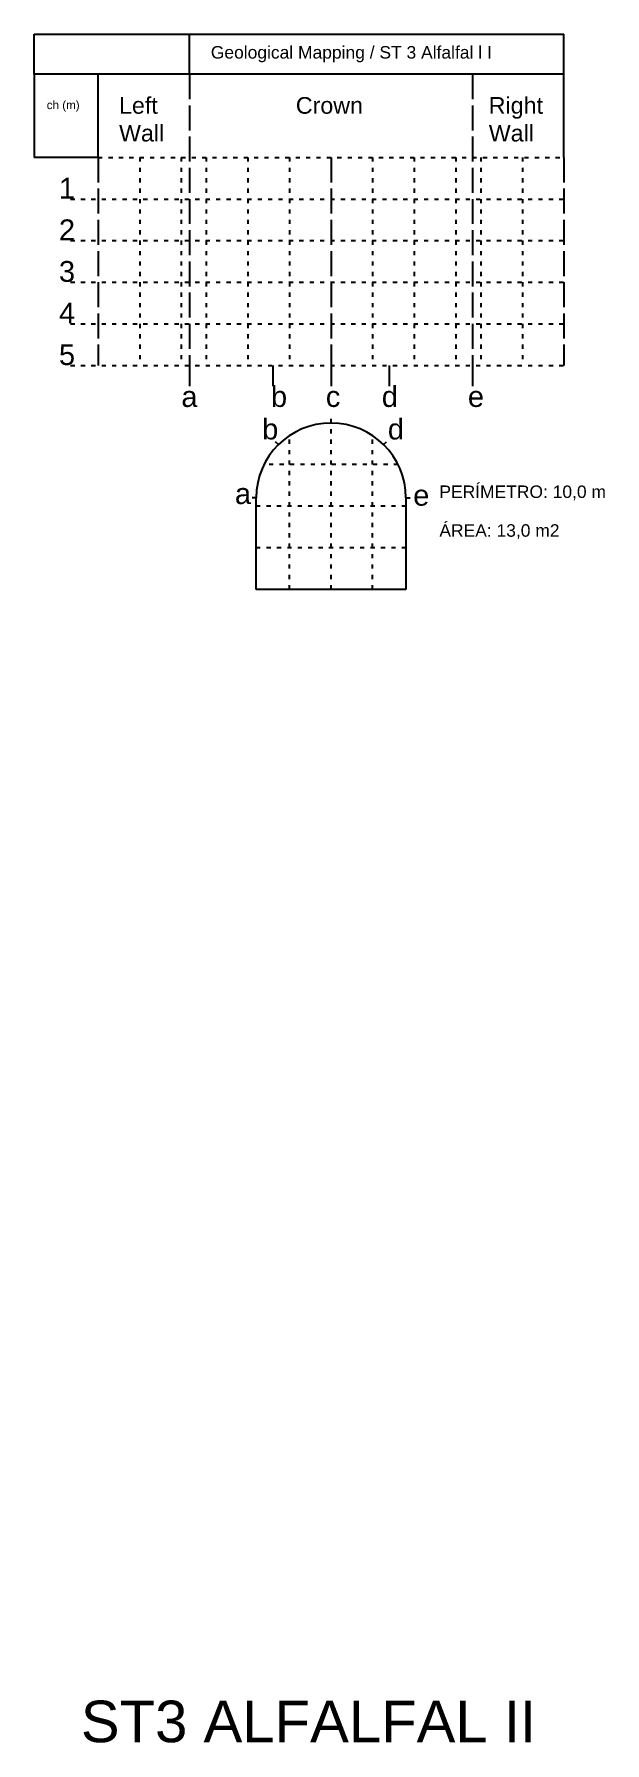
# Model space of a CAD drawing. Header units: millimetres. Extents: x 1328 to 4007, y 1259 to 3007.
# Drawn here: x 1644.61 to 1658.33, y 1258.91 to 1299.98 of the extents above; entities that cross this region are included whole.
import ezdxf

# ---------------------------------------------------------------- set-up
doc = ezdxf.new("R2010")
doc.units = ezdxf.units.MM
doc.linetypes.add('ACAD_ISO02W100', pattern=[15, 12, -3])
doc.linetypes.add('ACAD_ISO07W100', pattern=[3, 0, -3])
doc.styles.get("Standard").update_dxf_attribs({"font": 'arial.ttf'})

msp = doc.modelspace()

# ---------------------------------------------------------------- texts
at = {"ltscale": 0.5, "attachment_point": 1}
for s, width, insert, char_height in [('Geological Mapping / ST 3 Alfalfal l I', 9.17368, (1648.853, 1299.689), 0.3), ('ch (m)', 0.85778, (1644.908, 1298.374), 0.2), ('Left Wall', 1.89861, (1646.646, 1298.463), 0.4), ('Crown', 2.71954, (1650.896, 1298.463), 0.4), ('Right Wall', 2.38447, (1655.535, 1298.463), 0.4), ('1', 0.85778, (1645.201, 1296.523), 0.5), ('2', 0.85778, (1645.201, 1295.523), 0.5), ('3', 0.85778, (1645.201, 1294.523), 0.5), ('4', 0.85778, (1645.201, 1293.523), 0.5), ('5', 0.85778, (1645.201, 1292.523), 0.5), ('a', 0.85778, (1648.144, 1291.516), 0.5), ('b', 0.85778, (1650.299, 1291.516), 0.5), ('c', 0.85778, (1651.618, 1291.516), 0.5), ('d', 0.85778, (1652.963, 1291.516), 0.5), ('e', 0.85778, (1655.033, 1291.516), 0.5), ('b', 0.85778, (1650.087, 1290.734), 0.5), ('d', 0.85778, (1653.109, 1290.734), 0.5), ('PERÍMETRO: 10,0 m ', 4.14114, (1654.348, 1289.128), 0.3), ('a', 0.85778, (1649.432, 1289.183), 0.5), ('e', 0.85778, (1653.719, 1289.143), 0.5), ('ÁREA: 13,0 m2 ', 4.14114, (1654.348, 1288.197), 0.3), ('ST3 ALFALFAL II', 10.82976, (1645.728, 1259.923), 1)]:
    msp.add_mtext_dynamic_manual_height_columns(s, width=width, gutter_width=12.5, heights=[0], dxfattribs=dict(at, insert=insert, char_height=char_height))

# ---------------------------------------------------------------- linework, layer by layer
at = {"ltscale": 0.5}
for p, q in [((1644.606, 1299.013), (1644.606, 1299.975)), ((1644.606, 1299.975), (1657.343, 1299.975)), ((1648.343, 1299.013), (1648.343, 1299.975)), ((1657.343, 1299.013), (1657.343, 1299.975)), ((1646.143, 1299.013), (1644.606, 1299.013)), ((1644.606, 1299.013), (1644.606, 1297.013)), ((1657.343, 1299.013), (1646.143, 1299.013)), ((1646.143, 1297.013), (1646.143, 1299.013)), ((1657.343, 1297.013), (1657.343, 1299.013)), ((1646.143, 1297.013), (1644.606, 1297.013)), ((1648.343, 1292.013), (1648.343, 1291.513)), ((1650.343, 1292.013), (1650.343, 1291.513)), ((1651.743, 1292.013), (1651.743, 1291.513)), ((1653.143, 1292.013), (1653.143, 1291.513)), ((1655.143, 1292.013), (1655.143, 1291.513)), ((1651.743, 1290.63), (1651.743, 1290.73)), ((1650.478, 1290.11), (1650.407, 1290.181)), ((1653.008, 1290.11), (1653.078, 1290.181)), ((1649.943, 1288.83), (1649.843, 1288.83)), ((1653.543, 1288.83), (1653.643, 1288.83))]:
    msp.add_line(p, q, dxfattribs=at)
at = {"linetype": 'ACAD_ISO07W100', "ltscale": 0.05}
for p, q in [((1650.743, 1286.63), (1650.743, 1290.326)), ((1651.743, 1286.63), (1651.743, 1290.63)), ((1652.743, 1286.63), (1652.743, 1290.326)), ((1653.355, 1289.63), (1650.13, 1289.63)), ((1653.543, 1288.63), (1649.943, 1288.63)), ((1653.543, 1287.63), (1649.943, 1287.63))]:
    msp.add_line(p, q, dxfattribs=at)
for p, q in [((1649.943, 1286.63), (1649.943, 1288.83)), ((1653.543, 1288.83), (1653.543, 1286.63)), ((1653.543, 1286.63), (1649.943, 1286.63))]:
    msp.add_line(p, q)
at = {"color": 1, "linetype": 'ACAD_ISO02W100', "ltscale": 0.05}
for points in [[(1648.343, 1299.013), (1648.343, 1292.013)], [(1655.143, 1299.013), (1655.143, 1292.013)], [(1646.143, 1297.013), (1646.143, 1292.013)], [(1651.743, 1297.013), (1651.743, 1292.013)], [(1657.343, 1297.013), (1657.343, 1292.013)]]:
    msp.add_lwpolyline(points, dxfattribs=at)
at = {"linetype": 'ACAD_ISO07W100', "ltscale": 0.05}
for points in [[(1646.143, 1297.013), (1657.343, 1297.013)], [(1647.143, 1297.013), (1647.143, 1292.013)], [(1648.143, 1297.013), (1648.143, 1292.013)], [(1648.743, 1297.013), (1648.743, 1292.013)], [(1649.743, 1297.013), (1649.743, 1292.013)], [(1650.743, 1297.013), (1650.743, 1292.013)], [(1652.743, 1297.013), (1652.743, 1292.013)], [(1653.743, 1297.013), (1653.743, 1292.013)], [(1654.743, 1297.013), (1654.743, 1292.013)], [(1655.343, 1297.013), (1655.343, 1292.013)], [(1656.343, 1297.013), (1656.343, 1292.013)], [(1645.48, 1296.013), (1657.343, 1296.013)], [(1645.48, 1295.013), (1657.343, 1295.013)], [(1645.48, 1294.013), (1657.343, 1294.013)], [(1645.48, 1293.013), (1657.343, 1293.013)], [(1645.48, 1292.013), (1657.343, 1292.013)]]:
    msp.add_lwpolyline(points, dxfattribs=at)
msp.add_arc((1651.743, 1288.83), 1.8, 0, 180)

msp.set_redraw_order([(e.dxf.handle, doc.entitydb.next_handle()) for e in msp.query("TEXT MTEXT ATTDEF DIMENSION ARC_DIMENSION")])  # texts and dimensions are drawn at this point

doc.saveas('drawing.dxf')
